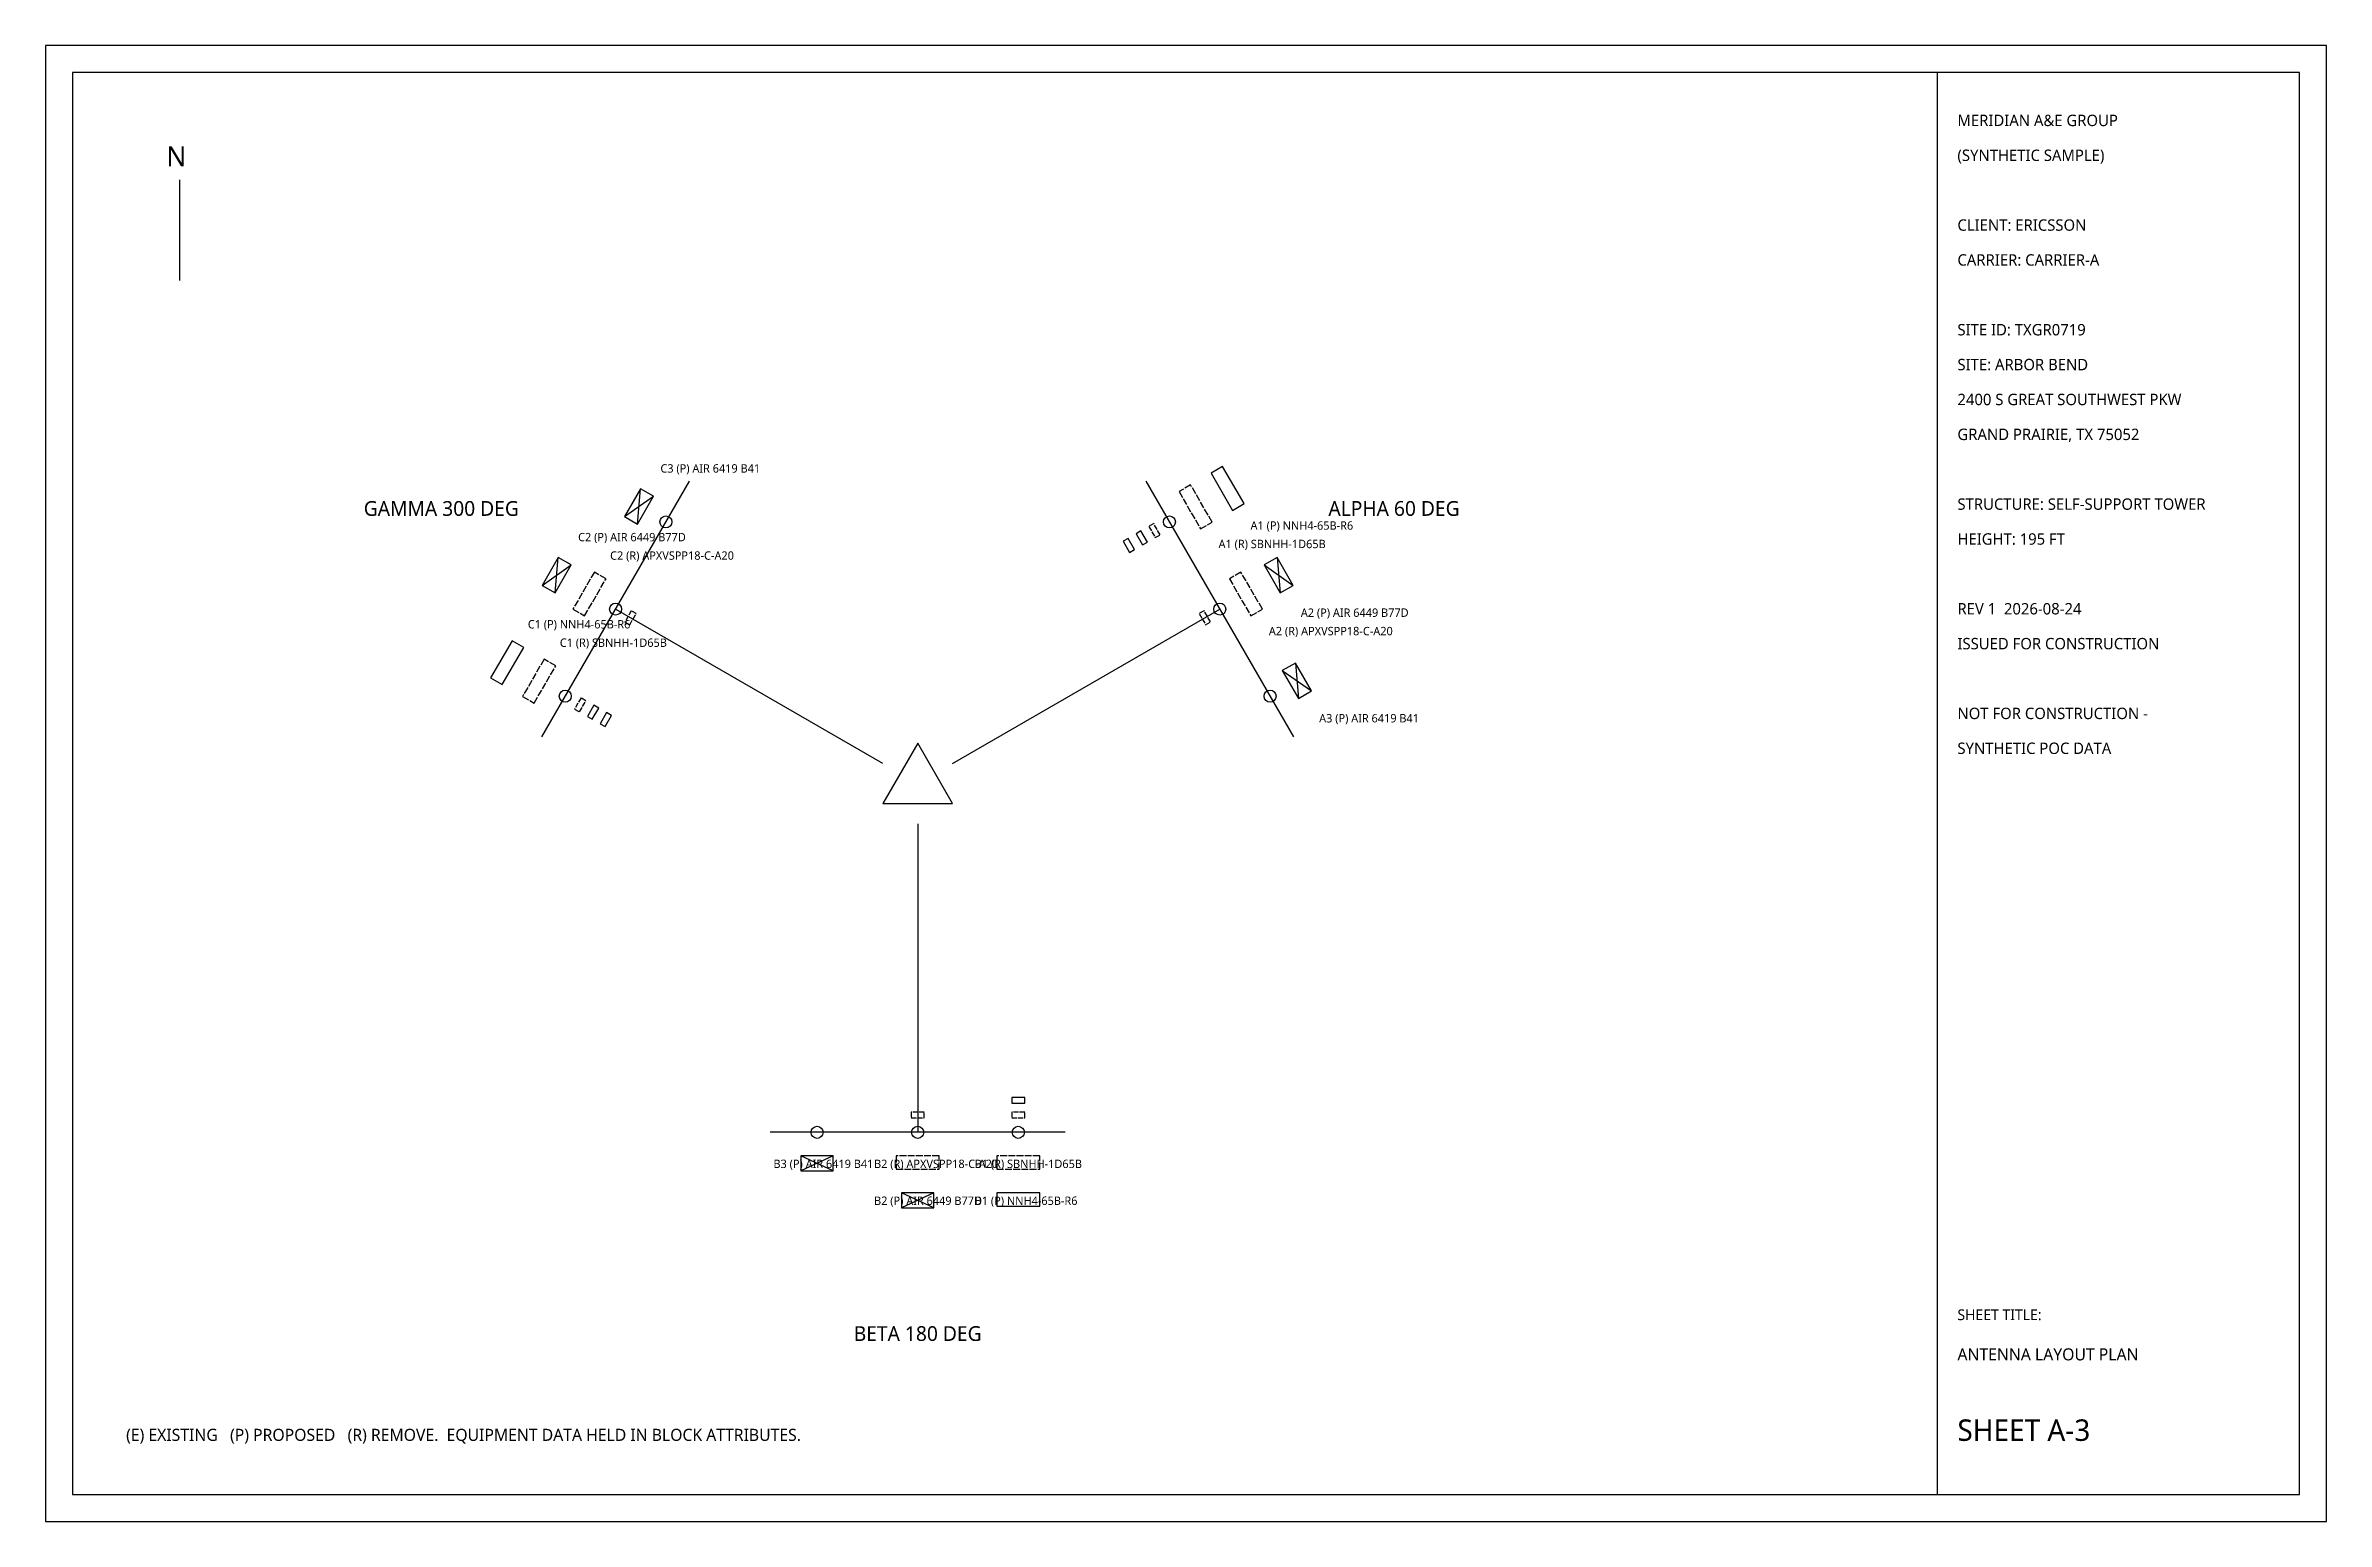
# Model space of a CAD drawing. Extents: x 0 to 1940, y 0 to 220.
# Drawn here: x 800 to 1140, y 0 to 220 of the extents above; entities that cross this region are included whole.
import ezdxf
from ezdxf.enums import TextEntityAlignment as Align

# ---------------------------------------------------------------- set-up
doc = ezdxf.new("R2010")
doc.units = 0
doc.linetypes.add('DASHED', pattern=[1.524, 1.27, -0.254])
for name, color, linetype in [('A-ANT-NEW', 1, 'Continuous'), ('A-ANT-REMOVE', 30, 'DASHED'), ('A-BORDER', 7, 'Continuous'), ('A-MOUNT', 5, 'Continuous'), ('A-RRU-NEW', 1, 'Continuous'), ('A-RRU-REMOVE', 30, 'DASHED'), ('A-STRUCT', 7, 'Continuous'), ('A-TEXT', 7, 'Continuous'), ('A-TITLE', 7, 'Continuous')]:
    doc.layers.add(name, color=color, linetype=linetype)
doc.styles.add('OpenSans', font='OpenSans-Regular.ttf')

msp = doc.modelspace()

# ---------------------------------------------------------------- texts
at = {"layer": 'A-TEXT', "style": 'OpenSans'}
for s, height, p in [('N', 3, (818, 202)), ('(E) EXISTING   (P) PROPOSED   (R) REMOVE.  EQUIPMENT DATA HELD IN BLOCK ATTRIBUTES.', 1.8, (812, 12))]:
    msp.add_text(s, height=height, dxfattribs=at).set_placement(p)
for s, p in [('C3 (P) AIR 6419 B41', (891.65, 156.97)), ('C2 (P) AIR 6449 B77D', (879.38, 146.73)), ('A1 (R) SBNHH-1D65B', (974.85, 145.71)), ('A1 (P) NNH4-65B-R6', (979.62, 148.46)), ('C2 (R) APXVSPP18-C-A20', (884.15, 143.98)), ('A2 (P) AIR 6449 B77D', (987.12, 135.47)), ('C1 (P) NNH4-65B-R6', (871.88, 133.74)), ('A2 (R) APXVSPP18-C-A20', (982.35, 132.72)), ('C1 (R) SBNHH-1D65B', (876.65, 130.99)), ('A3 (P) AIR 6419 B41', (989.85, 119.73)), ('B3 (P) AIR 6419 B41', (908.5, 53.3)), ('B2 (R) APXVSPP18-C-A20', (923.5, 53.3)), ('B1 (R) SBNHH-1D65B', (938.5, 53.3)), ('B2 (P) AIR 6449 B77D', (923.5, 47.8)), ('B1 (P) NNH4-65B-R6', (938.5, 47.8))]:
    msp.add_text(s, height=1.25, dxfattribs=at).set_placement(p, align=Align.MIDDLE_LEFT)
for s, p in [('GAMMA 300 DEG', (858.99, 151)), ('ALPHA 60 DEG', (1001.01, 151)), ('BETA 180 DEG', (930, 28))]:
    msp.add_text(s, height=2.2, dxfattribs=at).set_placement(p, align=Align.MIDDLE_CENTER)
at = {"layer": 'A-TITLE', "style": 'OpenSans'}
for s, height, p in [('MERIDIAN A&E GROUP', 1.7, (1085, 208)), ('(SYNTHETIC SAMPLE)', 1.7, (1085, 202.8)), ('CLIENT: ERICSSON', 1.7, (1085, 192.4)), ('CARRIER: CARRIER-A', 1.7, (1085, 187.2)), ('SITE ID: TXGR0719', 1.7, (1085, 176.8)), ('SITE: ARBOR BEND', 1.7, (1085, 171.6)), ('2400 S GREAT SOUTHWEST PKW', 1.7, (1085, 166.4)), ('GRAND PRAIRIE, TX 75052', 1.7, (1085, 161.2)), ('STRUCTURE: SELF-SUPPORT TOWER', 1.7, (1085, 150.8)), ('HEIGHT: 195 FT', 1.7, (1085, 145.6)), ('REV 1  2026-08-24', 1.7, (1085, 135.2)), ('ISSUED FOR CONSTRUCTION', 1.7, (1085, 130)), ('NOT FOR CONSTRUCTION -', 1.7, (1085, 119.6)), ('SYNTHETIC POC DATA', 1.7, (1085, 114.4)), ('SHEET TITLE:', 1.6, (1085, 30)), ('ANTENNA LAYOUT PLAN', 1.8, (1085, 24)), ('SHEET A-3', 3.2, (1085, 12))]:
    msp.add_text(s, height=height, dxfattribs=at).set_placement(p)

# ---------------------------------------------------------------- blocks, each defined once
blk = doc.blocks.new('PIPE')
blk.add_circle((0, 0), 0.9)
at = {"flags": 1}
for tag, p in [('SECTOR', (0, -3)), ('POSITION', (0, -4.6)), ('STATUS', (0, -6.2))]:
    blk.add_attdef(tag, p, '', height=1.2, dxfattribs=at)
blk = doc.blocks.new('ANT_PANEL')
blk.add_lwpolyline([(-4, 0), (4, 0), (4, 2.5), (-4, 2.5)], close=True)
at = {"flags": 1}
for tag, p in [('SECTOR', (0, -3)), ('POSITION', (0, -4.6)), ('STATUS', (0, -9.4)), ('MFR', (0, -6.2)), ('MODEL', (0, -7.8)), ('AZIMUTH', (0, -11)), ('RAD_CENTER_FT', (0, -12.6)), ('MECH_TILT', (0, -14.2))]:
    blk.add_attdef(tag, p, '', height=1.2, dxfattribs=at)
blk = doc.blocks.new('RRU')
blk.add_lwpolyline([(-1.6, 0), (1.6, 0), (1.6, 1.4), (-1.6, 1.4)], close=True)
at = {"flags": 1}
for tag, p in [('SECTOR', (0, -3)), ('POSITION', (0, -4.6)), ('MODEL', (0, -6.2)), ('STATUS', (0, -7.8)), ('BANDS', (0, -9.4))]:
    blk.add_attdef(tag, p, '', height=1.2, dxfattribs=at)
blk = doc.blocks.new('AAU')
for p, q in [((-3, 0), (3, 2.8)), ((-3, 2.8), (3, 0))]:
    blk.add_line(p, q)
blk.add_lwpolyline([(-3, 0), (3, 0), (3, 2.8), (-3, 2.8)], close=True)
at = {"flags": 1}
for tag, p in [('SECTOR', (0, -3)), ('POSITION', (0, -4.6)), ('STATUS', (0, -9.4)), ('MFR', (0, -6.2)), ('MODEL', (0, -7.8)), ('AZIMUTH', (0, -11)), ('RAD_CENTER_FT', (0, -12.6)), ('MECH_TILT', (0, -14.2))]:
    blk.add_attdef(tag, p, '', height=1.2, dxfattribs=at)

# ---------------------------------------------------------------- linework, layer by layer
at = {"layer": 'A-BORDER'}
for points in [[(800, 0), (1140, 0), (1140, 220), (800, 220)], [(804, 4), (1136, 4), (1136, 216), (804, 216)]]:
    msp.add_lwpolyline(points, close=True, dxfattribs=at)
at = {"layer": 'A-MOUNT'}
for p, q in [((873.97, 116.95), (895.97, 155.05)), ((964.03, 155.05), (986.03, 116.95)), ((924.8, 113), (884.97, 136)), ((935.2, 113), (975.03, 136)), ((930, 104), (930, 58)), ((952, 58), (908, 58))]:
    msp.add_line(p, q, dxfattribs=at)
at = {"layer": 'A-STRUCT'}
msp.add_lwpolyline([(930, 116), (924.8, 107), (935.2, 107)], close=True, dxfattribs=at)
at = {"layer": 'A-TEXT'}
msp.add_line((820, 185), (820, 200), dxfattribs=at)
at = {"layer": 'A-TITLE'}
msp.add_lwpolyline([(1082, 4), (1136, 4), (1136, 216), (1082, 216)], close=True, dxfattribs=at)

# ---------------------------------------------------------------- block references
at = {"layer": 'A-ANT-NEW', "xscale": 0.8, "yscale": 0.8}
for name, p, rotation in [('ANT_PANEL', (975.33, 153.49), -60), ('AAU', (889.44, 150.74), -300), ('AAU', (877.17, 140.5), -300), ('AAU', (982.83, 140.5), -60), ('ANT_PANEL', (869.67, 127.51), -300), ('AAU', (985.56, 124.76), -60), ('AAU', (915, 54.5), -180), ('AAU', (930, 49), -180), ('ANT_PANEL', (945, 49), -180)]:
    msp.add_blockref(name, p, dxfattribs=dict(at, rotation=rotation))
at = {"layer": 'A-ANT-REMOVE', "xscale": 0.8, "yscale": 0.8}
for p, rotation in [((970.56, 150.74), -60), ((881.94, 137.75), -300), ((978.06, 137.75), -60), ((874.44, 124.76), -300), ((930, 54.5), -180), ((945, 54.5), -180)]:
    msp.add_blockref('ANT_PANEL', p, dxfattribs=dict(at, rotation=rotation))
at = {"layer": 'A-MOUNT'}
for p in [(892.47, 148.99), (967.53, 148.99), (884.97, 136), (975.03, 136), (877.47, 123.01), (982.53, 123.01), (915, 58), (930, 58), (945, 58)]:
    msp.add_blockref('PIPE', p, dxfattribs=at)
at = {"layer": 'A-RRU-NEW', "xscale": 0.6, "yscale": 0.6}
for p, rotation in [((961.12, 145.29), -60), ((963.03, 146.39), -60), ((881.97, 120.41), -300), ((883.88, 119.31), -300), ((945, 63.2), -180)]:
    msp.add_blockref('RRU', p, dxfattribs=dict(at, rotation=rotation))
at = {"layer": 'A-RRU-REMOVE', "xscale": 0.6, "yscale": 0.6}
for p, rotation in [((964.94, 147.49), -60), ((887.56, 134.5), -300), ((972.44, 134.5), -60), ((880.06, 121.51), -300), ((930, 61), -180), ((945, 61), -180)]:
    msp.add_blockref('RRU', p, dxfattribs=dict(at, rotation=rotation))

msp.set_redraw_order([(e.dxf.handle, doc.entitydb.next_handle()) for e in msp.query("TEXT MTEXT ATTDEF DIMENSION ARC_DIMENSION")])  # texts and dimensions are drawn at this point

doc.saveas('drawing.dxf')
